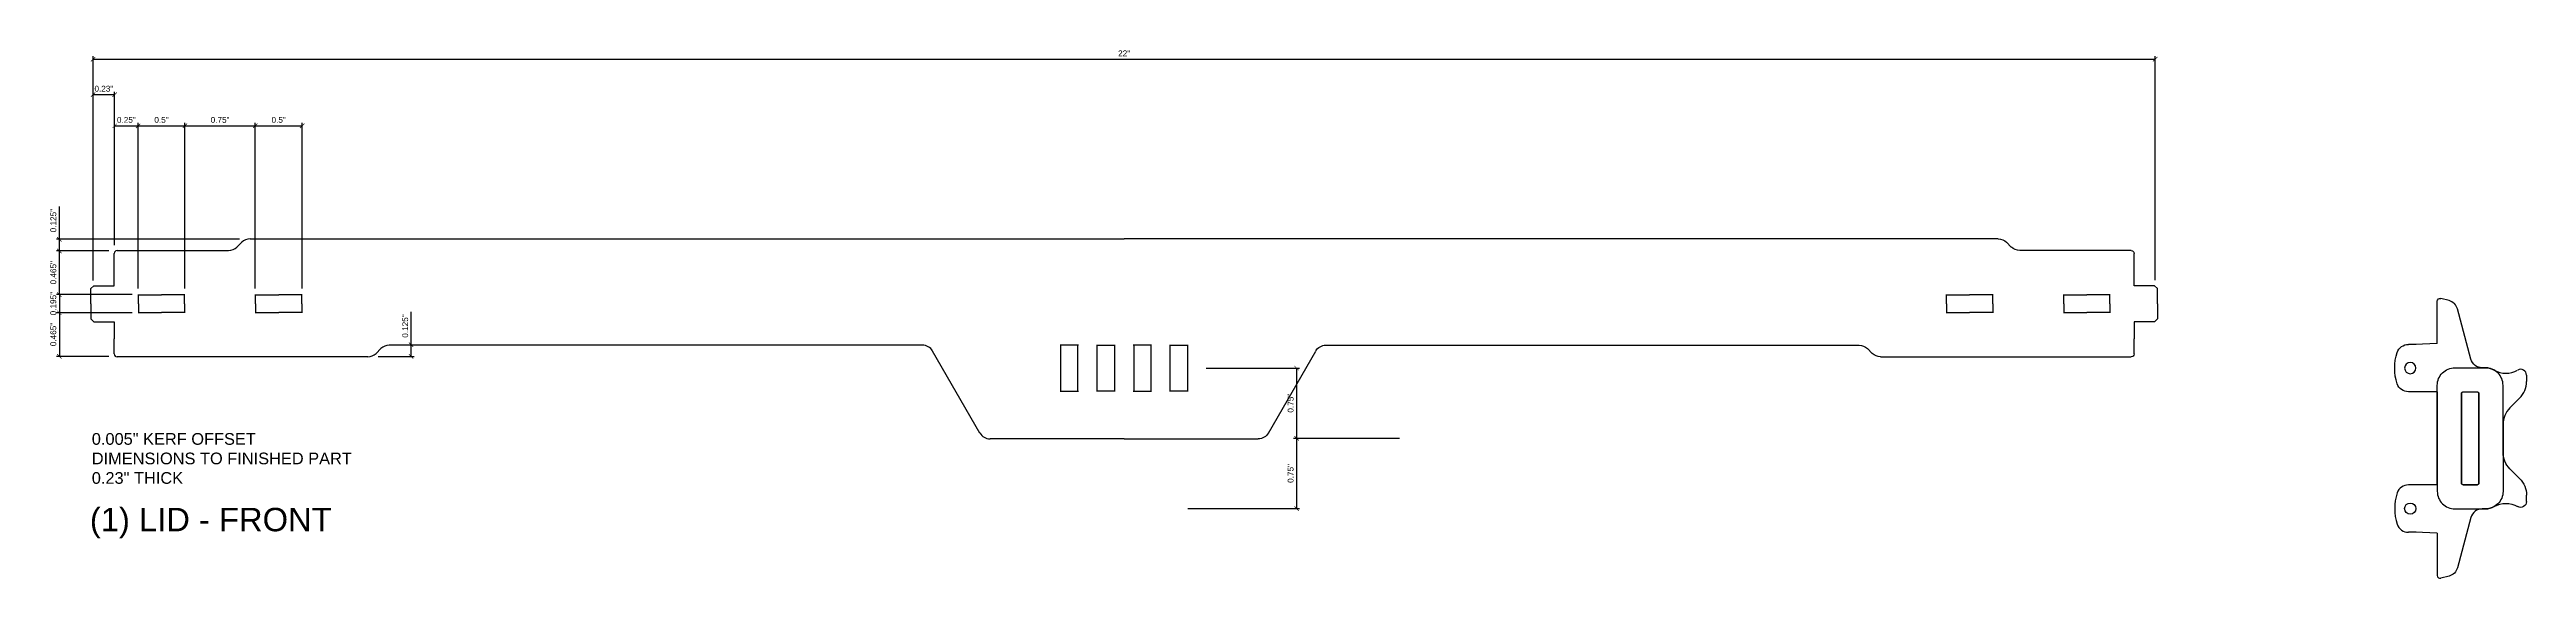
# Model space of a CAD drawing. Header units: inches. Extents: x -309 to 118, y -31 to 166.
# Drawn here: x 0.54 to 26.96, y 44.76 to 50.41 of the extents above; entities that cross this region are included whole.
import ezdxf

# ---------------------------------------------------------------- set-up
doc = ezdxf.new("R2010")
doc.units = ezdxf.units.IN
doc.header["$MEASUREMENT"] = 0
doc.layers.add('ANNO', color=6, linetype='Continuous', lineweight=0)
doc.layers.add('CUT', color=1, linetype='Continuous')
doc.layers.add('CUT_195', color=3, linetype='Continuous')
doc.styles.get("Standard").update_dxf_attribs({"font": 'arial.ttf'})
doc.dimstyles.get("Standard").update_dxf_attribs({"dimtxt": 0.0625, "dimasz": 0.046875, "dimexe": 0.03125, "dimexo": 0.0625, "dimgap": 0.03125, "dimtad": 1, "dimdec": 4, "dimdsep": 46, "dimtxsty": 'Standard', "dimblk": 'ARCHTICK', "dimcen": 0.09, "dimadec": 0, "dimazin": 0, "dimtfac": 1, "dimtdec": 4, "dimtofl": 0, "dimtmove": 0, "dimatfit": 3, "dimldrblk": 'DOT', "dimfxl": 0, "dimtolj": 1, "dimtzin": 0, "dimarcsym": 0})

# ---------------------------------------------------------------- blocks, each defined once
blk = doc.blocks.new('BraceHole_Quarter')
at = {"layer": 'CUT', "ltscale": 0.003906}
for p, q in [((-0.25, 0.0935), (0, 0.0935)), ((-0.246, 0), (-0.246, 0.0975))]:
    blk.add_line(p, q, dxfattribs=at)
blk = doc.blocks.new('BraceHole')
at = {"color": 0}
blk.add_blockref('BraceHole_Quarter', (0, 0), dxfattribs=at)
at = {"color": 0, "xscale": -1, "rotation": 180}
blk.add_blockref('BraceHole_Quarter', (0, 0), dxfattribs=at)
at = {"color": 0, "xscale": -1}
blk.add_blockref('BraceHole_Quarter', (0, 0), dxfattribs=at)
at = {"color": 0, "rotation": 180}
blk.add_blockref('BraceHole_Quarter', (0, 0), dxfattribs=at)
blk = doc.blocks.new('BraceHoles')
at = {"color": 0}
for p in [(0.5, 0), (1.75, 0)]:
    blk.add_blockref('BraceHole', p, dxfattribs=at)
blk = doc.blocks.new('HingeHole')
at = {"layer": 'CUT', "ltscale": 0.003906}
for p, q in [((-0.0975, 0.495), (0.0975, 0.495)), ((-0.0925, 0), (-0.0925, 0.5)), ((0.0925, 0.5), (0.0925, 0)), ((0.0975, 0.005), (-0.0975, 0.005))]:
    blk.add_line(p, q, dxfattribs=at)
blk = doc.blocks.new('Dovetail_Out_Half')
for p, q in [((0.24, 0.1925), (0.24, 0.375)), ((-0.01, 0.16125), (0.02125, 0.1925)), ((-0.01, 0), (-0.01, 0.16125)), ((0.02125, 0.1925), (0.24, 0.1925))]:
    blk.add_line(p, q)
blk = doc.blocks.new('Lid_Front_Half')
at = {"layer": 'CUT'}
for p, q in [((-9.325, 0.005), (0, 0.005)), ((-10.775, -0.313), (-10.775, -0.151)), ((-10.744, -0.12), (-9.554, -0.12)), ((-9.465, -0.083), (-9.414, -0.032)), ((-10.775, -1.224), (-10.775, -1.062)), ((-8.07, -1.255), (-10.744, -1.255)), ((-7.93, -1.167), (-7.981, -1.218)), ((-2.152, -1.13), (-7.841, -1.13)), ((-1.539, -2.068), (-2.044, -1.193)), ((0, -2.13), (-1.431, -2.13))]:
    blk.add_line(p, q, dxfattribs=at)
for centre, radius, start, end in [((-9.325, -0.12), 0.125, 90, 135), ((-10.744, -0.151), 0.0312, 90, 180), ((-9.554, 0.005), 0.125, 270, 315), ((-10.744, -1.224), 0.0312, 180, 270), ((-8.07, -1.13), 0.125, 270, 315), ((-7.841, -1.255), 0.125, 90, 135), ((-2.152, -1.255), 0.125, 30, 90), ((-1.431, -2.005), 0.125, 210, 270)]:
    blk.add_arc(centre, radius, start, end, dxfattribs=at)
at = {"xscale": -1, "rotation": 180}
for name, p in [('BraceHoles', (-10.77, -0.688)), ('HingeHole', (-0.585, -1.125))]:
    blk.add_blockref(name, p, dxfattribs=at)
at = {"rotation": 180}
blk.add_blockref('HingeHole', (-0.195, -1.125), dxfattribs=at)
at = {"layer": 'CUT'}
blk.add_blockref('Dovetail_Out_Half', (-11.015, -0.688), dxfattribs=at)
at = {"layer": 'CUT', "xscale": -1, "rotation": 180}
blk.add_blockref('Dovetail_Out_Half', (-11.015, -0.688), dxfattribs=at)
blk = doc.blocks.new('Lid_Top_Front')
blk.add_blockref('Lid_Front_Half', (0, 1.25))
at = {"xscale": -1}
blk.add_blockref('Lid_Front_Half', (0, 1.25), dxfattribs=at)
blk = doc.blocks.new('_ArchTick')
at = {"color": 0, "linetype": 'ByBlock', "const_width": 0.15}
blk.add_lwpolyline([(-0.5, -0.5), (0.5, 0.5)], dxfattribs=at)
blk = doc.blocks.new('*D299')
at = {"layer": 'ANNO', "color": 0, "lineweight": -2, "transparency": 16777216}
for p, q in [((1, 47.943), (1, 50.333)), ((1, 50.302), (23, 50.302)), ((23, 47.943), (23, 50.333))]:
    blk.add_line(p, q, dxfattribs=at)
at = {"layer": 'ANNO', "color": 0, "lineweight": -2, "transparency": 16777216, "xscale": 0.046875, "yscale": 0.046875, "zscale": 0.046875, "rotation": 180}
blk.add_blockref('_ArchTick', (1, 50.302), dxfattribs=at)
at = {"layer": 'ANNO', "color": 0, "lineweight": -2, "transparency": 16777216, "xscale": 0.046875, "yscale": 0.046875, "zscale": 0.046875}
blk.add_blockref('_ArchTick', (23, 50.302), dxfattribs=at)
at = {"layer": 'ANNO', "color": 0, "transparency": 16777216, "insert": (12, 50.365), "char_height": 0.0625, "attachment_point": 5}
blk.add_mtext('\\A1;22"', dxfattribs=at)
blk = doc.blocks.new('_Dot')
at = {"color": 0, "linetype": 'ByBlock', "lineweight": -2}
blk.add_line((-0.5, 0), (-1, 0), dxfattribs=at)
at = {"color": 0, "linetype": 'ByBlock', "const_width": 0.5}
blk.add_lwpolyline([(-0.25, 0, 1), (0.25, 0, 1)], format="xyb", close=True, dxfattribs=at)
blk = doc.blocks.new('*D300')
at = {"layer": 'ANNO', "color": 0, "lineweight": -2, "transparency": 16777216}
for p, q in [((1, 47.941), (1, 49.955)), ((1.23, 48.318), (1.23, 49.955)), ((1, 49.924), (1.23, 49.924))]:
    blk.add_line(p, q, dxfattribs=at)
at = {"layer": 'ANNO', "color": 0, "lineweight": -2, "transparency": 16777216, "xscale": 0.046875, "yscale": 0.046875, "zscale": 0.046875, "rotation": 180}
blk.add_blockref('_ArchTick', (1, 49.924), dxfattribs=at)
at = {"layer": 'ANNO', "color": 0, "lineweight": -2, "transparency": 16777216, "xscale": 0.046875, "yscale": 0.046875, "zscale": 0.046875}
blk.add_blockref('_ArchTick', (1.23, 49.924), dxfattribs=at)
at = {"layer": 'ANNO', "color": 0, "transparency": 16777216, "insert": (1.115, 49.987), "char_height": 0.0625, "attachment_point": 5}
blk.add_mtext('\\A1;0.23"', dxfattribs=at)
blk = doc.blocks.new('*D301')
at = {"layer": 'ANNO', "color": 0, "lineweight": -2, "transparency": 16777216}
for p, q in [((1.23, 48.318), (1.23, 49.622)), ((1.23, 49.591), (1.48, 49.591)), ((1.48, 47.853), (1.48, 49.622))]:
    blk.add_line(p, q, dxfattribs=at)
at = {"layer": 'ANNO', "color": 0, "lineweight": -2, "transparency": 16777216, "xscale": 0.046875, "yscale": 0.046875, "zscale": 0.046875, "rotation": 180}
blk.add_blockref('_ArchTick', (1.23, 49.591), dxfattribs=at)
at = {"layer": 'ANNO', "color": 0, "lineweight": -2, "transparency": 16777216, "xscale": 0.046875, "yscale": 0.046875, "zscale": 0.046875}
blk.add_blockref('_ArchTick', (1.48, 49.591), dxfattribs=at)
at = {"layer": 'ANNO', "color": 0, "transparency": 16777216, "insert": (1.355, 49.654), "char_height": 0.0625, "attachment_point": 5}
blk.add_mtext('\\A1;0.25"', dxfattribs=at)
blk = doc.blocks.new('*D302')
at = {"layer": 'ANNO', "color": 0, "lineweight": -2, "transparency": 16777216}
for p, q in [((1.48, 47.853), (1.48, 49.622)), ((1.48, 49.591), (1.98, 49.591)), ((1.98, 47.853), (1.98, 49.622))]:
    blk.add_line(p, q, dxfattribs=at)
at = {"layer": 'ANNO', "color": 0, "lineweight": -2, "transparency": 16777216, "xscale": 0.046875, "yscale": 0.046875, "zscale": 0.046875, "rotation": 180}
blk.add_blockref('_ArchTick', (1.48, 49.591), dxfattribs=at)
at = {"layer": 'ANNO', "color": 0, "lineweight": -2, "transparency": 16777216, "xscale": 0.046875, "yscale": 0.046875, "zscale": 0.046875}
blk.add_blockref('_ArchTick', (1.98, 49.591), dxfattribs=at)
at = {"layer": 'ANNO', "color": 0, "transparency": 16777216, "insert": (1.73, 49.654), "char_height": 0.0625, "attachment_point": 5}
blk.add_mtext('\\A1;0.5"', dxfattribs=at)
blk = doc.blocks.new('*D303')
at = {"layer": 'ANNO', "color": 0, "lineweight": -2, "transparency": 16777216}
for p, q in [((1.98, 47.853), (1.98, 49.622)), ((1.98, 49.591), (2.73, 49.591)), ((2.73, 47.853), (2.73, 49.622))]:
    blk.add_line(p, q, dxfattribs=at)
at = {"layer": 'ANNO', "color": 0, "lineweight": -2, "transparency": 16777216, "xscale": 0.046875, "yscale": 0.046875, "zscale": 0.046875, "rotation": 180}
blk.add_blockref('_ArchTick', (1.98, 49.591), dxfattribs=at)
at = {"layer": 'ANNO', "color": 0, "lineweight": -2, "transparency": 16777216, "xscale": 0.046875, "yscale": 0.046875, "zscale": 0.046875}
blk.add_blockref('_ArchTick', (2.73, 49.591), dxfattribs=at)
at = {"layer": 'ANNO', "color": 0, "transparency": 16777216, "insert": (2.355, 49.654), "char_height": 0.0625, "attachment_point": 5}
blk.add_mtext('\\A1;0.75"', dxfattribs=at)
blk = doc.blocks.new('*D304')
at = {"layer": 'ANNO', "color": 0, "lineweight": -2, "transparency": 16777216}
for p, q in [((2.73, 47.853), (2.73, 49.622)), ((2.73, 49.591), (3.23, 49.591)), ((3.23, 47.853), (3.23, 49.622))]:
    blk.add_line(p, q, dxfattribs=at)
at = {"layer": 'ANNO', "color": 0, "lineweight": -2, "transparency": 16777216, "xscale": 0.046875, "yscale": 0.046875, "zscale": 0.046875, "rotation": 180}
blk.add_blockref('_ArchTick', (2.73, 49.591), dxfattribs=at)
at = {"layer": 'ANNO', "color": 0, "lineweight": -2, "transparency": 16777216, "xscale": 0.046875, "yscale": 0.046875, "zscale": 0.046875}
blk.add_blockref('_ArchTick', (3.23, 49.591), dxfattribs=at)
at = {"layer": 'ANNO', "color": 0, "transparency": 16777216, "insert": (2.98, 49.654), "char_height": 0.0625, "attachment_point": 5}
blk.add_mtext('\\A1;0.5"', dxfattribs=at)
blk = doc.blocks.new('*D305')
at = {"layer": 'ANNO', "color": 0, "lineweight": -2, "transparency": 16777216}
for p, q in [((1.417, 47.79), (0.608, 47.79)), ((1.417, 47.595), (0.608, 47.595)), ((0.64, 47.79), (0.64, 47.595))]:
    blk.add_line(p, q, dxfattribs=at)
at = {"layer": 'ANNO', "color": 0, "lineweight": -2, "transparency": 16777216, "xscale": 0.046875, "yscale": 0.046875, "zscale": 0.046875}
for p, rotation in [((0.64, 47.79), 90), ((0.64, 47.595), 270)]:
    blk.add_blockref('_ArchTick', p, dxfattribs=dict(at, rotation=rotation))
at = {"layer": 'ANNO', "color": 0, "transparency": 16777216, "insert": (0.576, 47.693), "char_height": 0.0625, "attachment_point": 5, "rotation": 90}
blk.add_mtext('\\A1;0.195"', dxfattribs=at)
blk = doc.blocks.new('*D306')
at = {"layer": 'ANNO', "color": 0, "lineweight": -2, "transparency": 16777216}
for p, q in [((1.417, 47.595), (0.608, 47.595)), ((0.64, 47.595), (0.64, 47.13)), ((1.167, 47.13), (0.608, 47.13))]:
    blk.add_line(p, q, dxfattribs=at)
at = {"layer": 'ANNO', "color": 0, "lineweight": -2, "transparency": 16777216, "xscale": 0.046875, "yscale": 0.046875, "zscale": 0.046875}
for p, rotation in [((0.64, 47.595), 90), ((0.64, 47.13), 270)]:
    blk.add_blockref('_ArchTick', p, dxfattribs=dict(at, rotation=rotation))
at = {"layer": 'ANNO', "color": 0, "transparency": 16777216, "insert": (0.576, 47.363), "char_height": 0.0625, "attachment_point": 5, "rotation": 90}
blk.add_mtext('\\A1;0.465"', dxfattribs=at)
blk = doc.blocks.new('*D307')
at = {"layer": 'ANNO', "color": 0, "lineweight": -2, "transparency": 16777216}
for p, q in [((1.167, 48.255), (0.608, 48.255)), ((0.64, 47.79), (0.64, 48.255)), ((1.417, 47.79), (0.608, 47.79))]:
    blk.add_line(p, q, dxfattribs=at)
at = {"layer": 'ANNO', "color": 0, "lineweight": -2, "transparency": 16777216, "xscale": 0.046875, "yscale": 0.046875, "zscale": 0.046875}
for p, rotation in [((0.64, 48.255), 90), ((0.64, 47.79), 270)]:
    blk.add_blockref('_ArchTick', p, dxfattribs=dict(at, rotation=rotation))
at = {"layer": 'ANNO', "color": 0, "transparency": 16777216, "insert": (0.576, 48.023), "char_height": 0.0625, "attachment_point": 5, "rotation": 90}
blk.add_mtext('\\A1;0.465"', dxfattribs=at)
blk = doc.blocks.new('*D309')
at = {"layer": 'ANNO', "color": 0, "lineweight": -2, "transparency": 16777216}
for p, q in [((0.64, 48.38), (0.64, 48.731)), ((2.563, 48.38), (0.608, 48.38)), ((0.64, 48.255), (0.64, 48.38)), ((1.167, 48.255), (0.608, 48.255))]:
    blk.add_line(p, q, dxfattribs=at)
at = {"layer": 'ANNO', "color": 0, "lineweight": -2, "transparency": 16777216, "xscale": 0.046875, "yscale": 0.046875, "zscale": 0.046875}
for p, rotation in [((0.64, 48.38), 90), ((0.64, 48.255), 270)]:
    blk.add_blockref('_ArchTick', p, dxfattribs=dict(at, rotation=rotation))
at = {"layer": 'ANNO', "color": 0, "transparency": 16777216, "insert": (0.576, 48.579), "char_height": 0.0625, "attachment_point": 5, "rotation": 90}
blk.add_mtext('\\A1;0.125"', dxfattribs=at)
blk = doc.blocks.new('*D310')
at = {"layer": 'ANNO', "color": 0, "lineweight": -2, "transparency": 16777216}
for p, q in [((4.393, 47.255), (4.393, 47.606)), ((4.043, 47.13), (4.424, 47.13)), ((4.167, 47.255), (4.424, 47.255)), ((4.393, 47.13), (4.393, 47.255))]:
    blk.add_line(p, q, dxfattribs=at)
at = {"layer": 'ANNO', "color": 0, "lineweight": -2, "transparency": 16777216, "xscale": 0.046875, "yscale": 0.046875, "zscale": 0.046875}
for p, rotation in [((4.393, 47.255), 90), ((4.393, 47.13), 270)]:
    blk.add_blockref('_ArchTick', p, dxfattribs=dict(at, rotation=rotation))
at = {"layer": 'ANNO', "color": 0, "transparency": 16777216, "insert": (4.33, 47.454), "char_height": 0.0625, "attachment_point": 5, "rotation": 90}
blk.add_mtext('\\A1;0.125"', dxfattribs=at)
blk = doc.blocks.new('*D311')
at = {"layer": 'ANNO', "color": 0, "lineweight": -2, "transparency": 16777216}
for p, q in [((12.875, 47.005), (13.871, 47.005)), ((13.84, 47.005), (13.84, 46.255)), ((14.937, 46.255), (13.808, 46.255))]:
    blk.add_line(p, q, dxfattribs=at)
at = {"layer": 'ANNO', "color": 0, "lineweight": -2, "transparency": 16777216, "xscale": 0.046875, "yscale": 0.046875, "zscale": 0.046875}
for p, rotation in [((13.84, 47.005), 90), ((13.84, 46.255), 270)]:
    blk.add_blockref('_ArchTick', p, dxfattribs=dict(at, rotation=rotation))
at = {"layer": 'ANNO', "color": 0, "transparency": 16777216, "insert": (13.776, 46.63), "char_height": 0.0625, "attachment_point": 5, "rotation": 90}
blk.add_mtext('\\A1;0.75"', dxfattribs=at)
blk = doc.blocks.new('*D312')
at = {"layer": 'ANNO', "color": 0, "lineweight": -2, "transparency": 16777216}
for p, q in [((14.937, 46.255), (13.808, 46.255)), ((13.84, 46.255), (13.84, 45.505)), ((12.68, 45.505), (13.871, 45.505))]:
    blk.add_line(p, q, dxfattribs=at)
at = {"layer": 'ANNO', "color": 0, "lineweight": -2, "transparency": 16777216, "xscale": 0.046875, "yscale": 0.046875, "zscale": 0.046875}
for p, rotation in [((13.84, 46.255), 90), ((13.84, 45.505), 270)]:
    blk.add_blockref('_ArchTick', p, dxfattribs=dict(at, rotation=rotation))
at = {"layer": 'ANNO', "color": 0, "transparency": 16777216, "insert": (13.776, 45.88), "char_height": 0.0625, "attachment_point": 5, "rotation": 90}
blk.add_mtext('\\A1;0.75"', dxfattribs=at)
blk = doc.blocks.new('Latch_Mid')
at = {"layer": 'CUT_195', "ltscale": 0.007812}
for p, q in [((0.253, 0.919), (0.253, 1.369)), ((0.253, 0.919), (0.49, 0.909)), ((0.48, 0.909), (0.562, 0.909)), ((0.253, 0.403), (0.49, 0.403)), ((0.48, 0.403), (0.562, 0.403)), ((-0.625, -0.524), (-0.521, -0.42)), ((-0.698, -0.768), (-0.698, -0.7))]:
    blk.add_line(p, q, dxfattribs=at)
for points in [[(-0.448, -0.243), (-0.448, 0.472, -0.414214), (-0.261, 0.659), (-0.226, 0.659, 0.339454), (-0.105, 0.752), (0.038, 1.288, -0.267949), (0.127, 1.376), (0.214, 1.4)], [(0.253, 0.403), (0.253, -0.659, -0.414214), (0.065, -0.847), (-0.261, -0.847, -0.131652), (-0.354, -0.822, -0.131652)]]:
    blk.add_lwpolyline(points, format="xyb", dxfattribs=at)
at = {"layer": 'CUT_195'}
blk.add_lwpolyline([(-0.19, -0.573), (-0.19, 0.386, -0.414214), (-0.174, 0.401), (-0.021, 0.401, -0.414214), (-0.005, 0.386), (-0.005, -0.573, -0.414214), (-0.021, -0.589), (-0.174, -0.589, -0.414214)], format="xyb", close=True, dxfattribs=at)
at = {"layer": 'CUT_195', "ltscale": 0.003906}
blk.add_circle((0.542, 0.656), 0.0595, dxfattribs=at)
at = {"layer": 'CUT_195', "ltscale": 0.007812}
for centre, radius, start, end in [((0.222, 1.369), 0.0312, 0, 105), ((0.562, 0.784), 0.125, 18.3655, 90), ((0.177, 0.656), 0.531, 341.6345, 18.3655), ((0.562, 0.528), 0.125, 270, 341.6345), ((-0.698, -0.243), 0.25, 315, 0), ((-0.448, -0.7), 0.25, 135, 180), ((-0.636, -0.768), 0.0625, 180, 300), ((-0.479, -1.038), 0.25, 60, 120), ((-0.261, -0.659), 0.188, 240, 270)]:
    blk.add_arc(centre, radius, start, end, dxfattribs=at)

msp = doc.modelspace()

# ---------------------------------------------------------------- block references
at = {"layer": 'CUT', "xscale": -1}
for name, p in [('Lid_Top_Front', (12, 47.13)), ('Latch_Mid', (26.2627, 46.34875))]:
    msp.add_blockref(name, p, dxfattribs=at)
at = {"layer": 'CUT', "rotation": 180}
msp.add_blockref('Latch_Mid', (26.2627, 46.16125), dxfattribs=at)

# ---------------------------------------------------------------- texts
at = {"layer": 'ANNO', "attachment_point": 1}
for s, insert, char_height in [('0.005" KERF OFFSET^JDIMENSIONS TO FINISHED PART\\P0.23" THICK', (0.98614, 46.31145), 0.125), ('(1) LID - FRONT', (0.96567, 45.51319), 0.25)]:
    msp.add_mtext_dynamic_manual_height_columns(s, width=6.5687803, gutter_width=1, heights=[0], dxfattribs=dict(at, insert=insert, char_height=char_height))

# ---------------------------------------------------------------- dimensions: what is measured, and where the dimension line sits
at = {"layer": 'ANNO'}
for base, p1, p2, picture, middle in [((23, 50.30195), (1, 47.88), (23, 47.88), '*D299', (12, 50.36458)), ((1.98, 49.59082), (1.48, 47.79), (1.98, 47.79), '*D302', (1.73, 49.65398)), ((2.73, 49.59082), (1.98, 47.79), (2.73, 47.79), '*D303', (2.355, 49.65398)), ((3.23, 49.59082), (2.73, 47.79), (3.23, 47.79), '*D304', (2.98, 49.65398))]:
    dim = msp.add_linear_dim(base=base, p1=p1, p2=p2, dimstyle='Standard', override={"dimpost": '"'}, dxfattribs=at)
    dim.commit()
    dim.dimension.update_dxf_attribs({"geometry": picture, "text_midpoint": middle})
for base, p1, p2, picture, middle in [((1.23, 49.92377), (1, 47.87875), (1.23, 48.255), '*D300', (1.115, 49.92377)), ((1.48, 49.59082), (1.23, 48.255), (1.48, 47.79), '*D301', (1.355, 49.59082))]:
    dim = msp.add_linear_dim(base=base, p1=p1, p2=p2, dimstyle='Standard', override={"dimpost": '"'}, dxfattribs=at)
    dim.commit()
    dim.dimension.update_dxf_attribs({"geometry": picture, "text_midpoint": middle, "dimtype": 160})
for base, p1, p2, picture, middle in [((0.63958, 48.38), (1.23, 48.255), (2.625, 48.38), '*D309', (0.57642, 48.57901)), ((0.63958, 48.255), (1.48, 47.79), (1.23, 48.255), '*D307', (0.57642, 48.0225)), ((0.63958, 47.13), (1.48, 47.595), (1.23, 47.13), '*D306', (0.57642, 47.3625)), ((4.39269, 47.255), (3.98, 47.13), (4.105, 47.255), '*D310', (4.32952, 47.45401)), ((13.8396, 46.255), (12.8125, 47.005), (15, 46.255), '*D311', (13.77644, 46.63)), ((13.8396, 45.505), (15, 46.255), (12.6175, 45.505), '*D312', (13.77644, 45.88))]:
    dim = msp.add_linear_dim(base=base, p1=p1, p2=p2, angle=90, dimstyle='Standard', override={"dimpost": '"'}, dxfattribs=at)
    dim.commit()
    dim.dimension.update_dxf_attribs({"geometry": picture, "text_midpoint": middle})
dim = msp.add_linear_dim(base=(0.63958, 47.595), p1=(1.48, 47.79), p2=(1.48, 47.595), angle=90, dimstyle='Standard', override={"dimpost": '"'}, dxfattribs=at)
dim.commit()
dim.dimension.update_dxf_attribs({"geometry": '*D305', "text_midpoint": (0.63958, 47.6925), "dimtype": 160})

doc.saveas('drawing.dxf')
